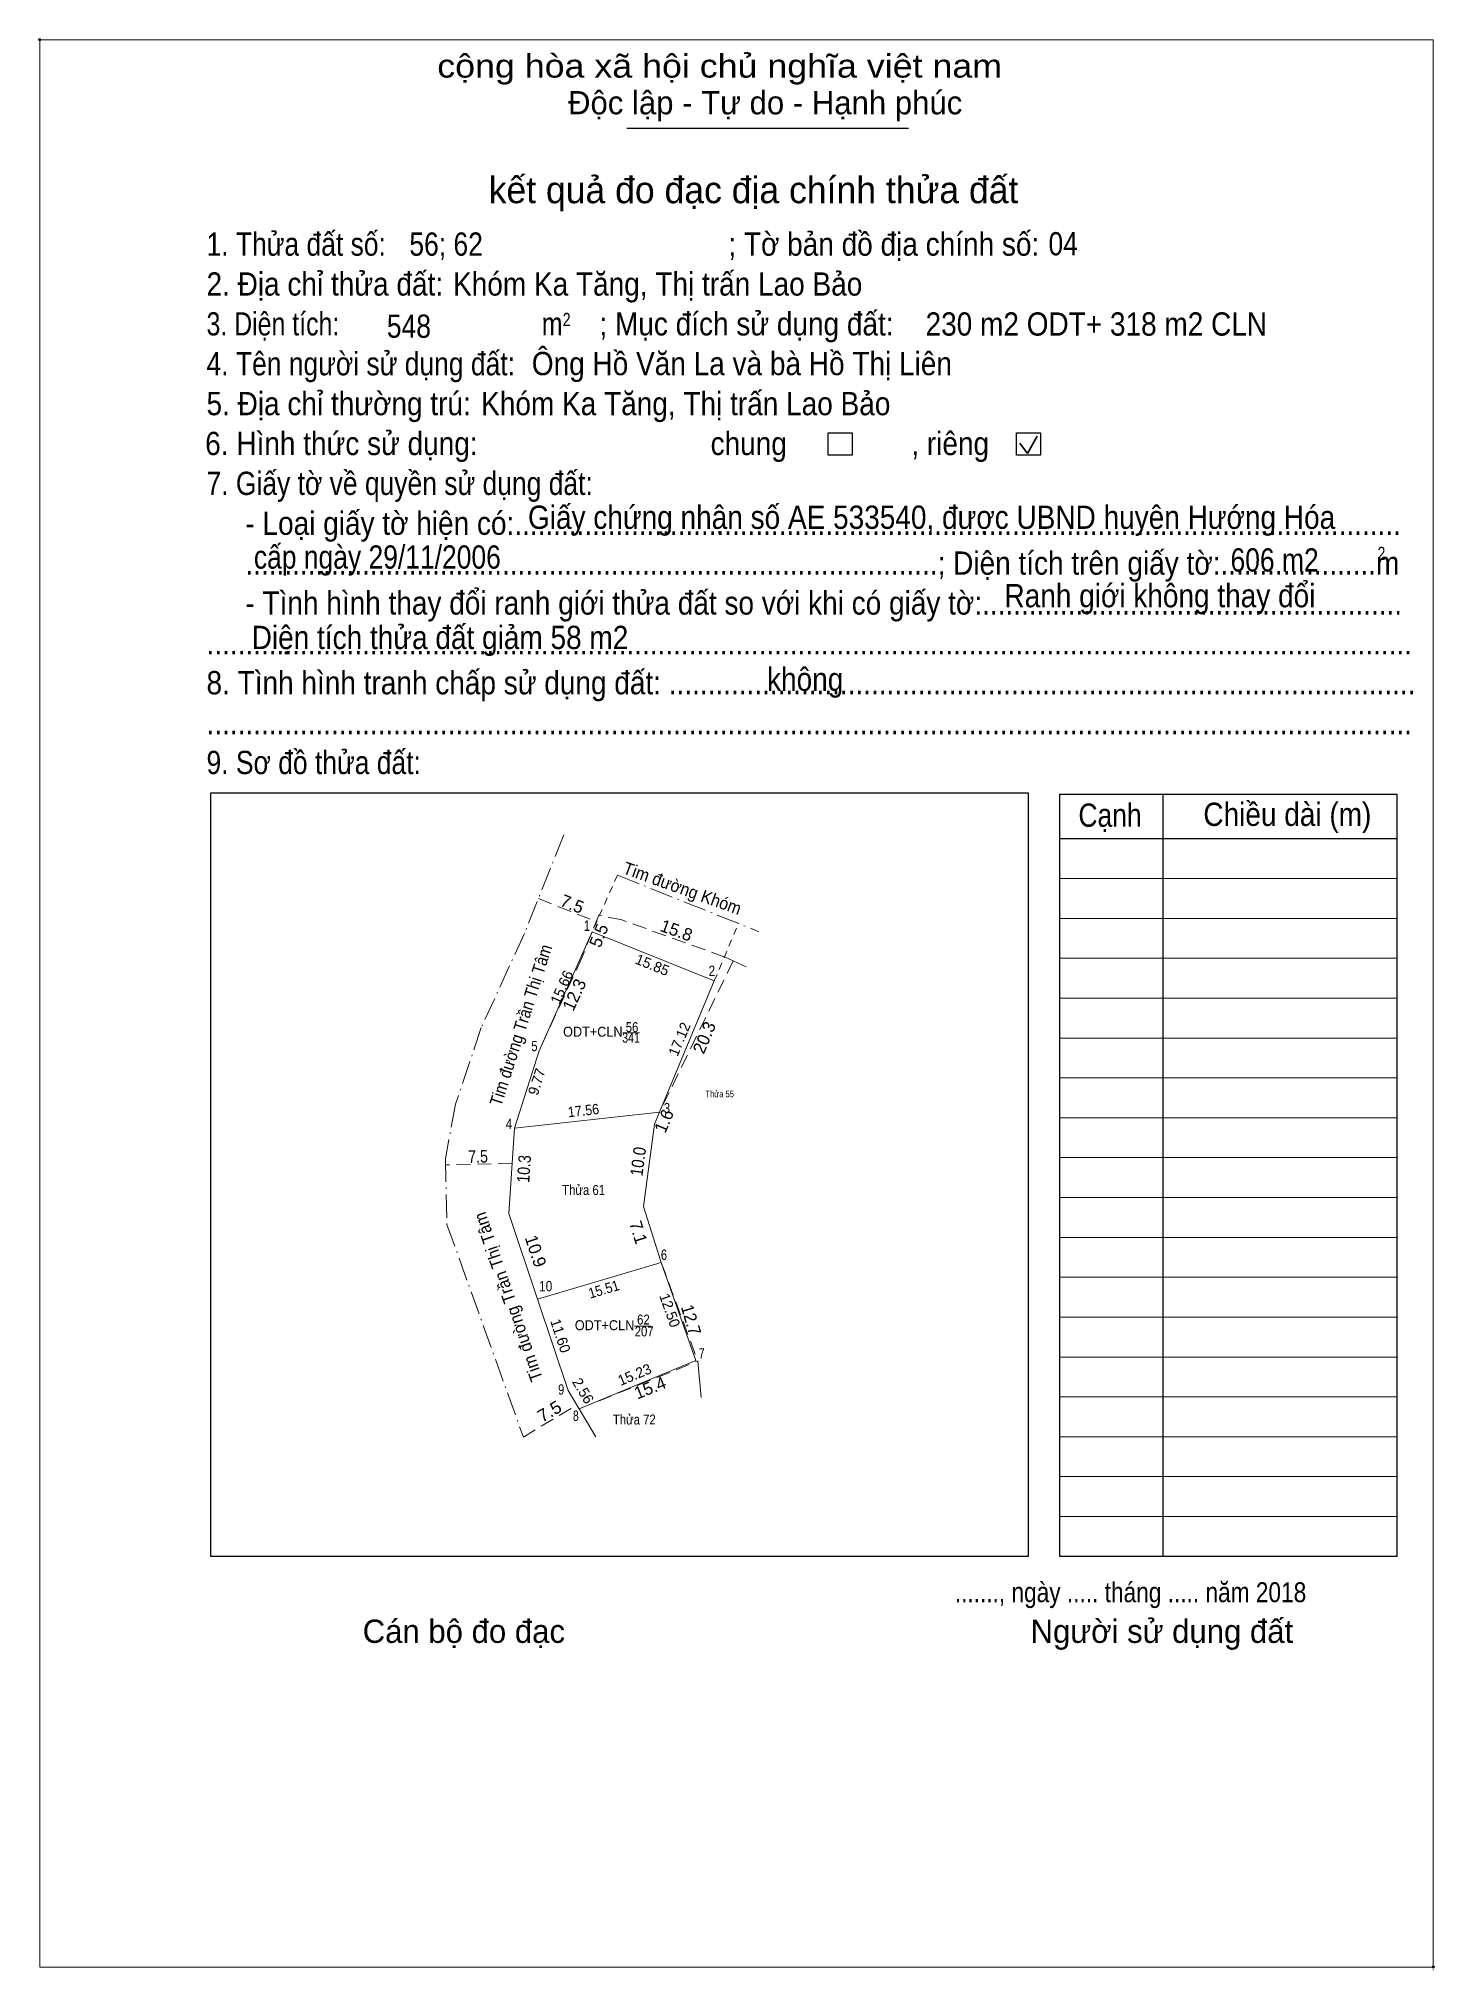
# Model space of a CAD drawing. Header units: metres. Extents: x 536032 to 536790, y 1838932 to 1839192.
# Drawn here: x 536032.2 to 536200.2, y 1838931.7 to 1839164.2 of the extents above; entities that cross this region are included whole.
import ezdxf
from ezdxf.enums import TextEntityAlignment as Align

# ---------------------------------------------------------------- set-up
doc = ezdxf.new("R2010")
doc.units = ezdxf.units.M
doc.header["$LTSCALE"] = 0.56
doc.header["$PDMODE"] = 32
doc.header["$PDSIZE"] = 0.28
for name, pattern in [('DOT_DASHED', [7.7, 5, -1.2, 0.3, -1.2]), ('MEDIUM_DASHED', [4.5, 3, -1.5]), ('SHORT_DASHED', [2.7, 1.5, -1.2])]:
    doc.linetypes.add(name, pattern=pattern)
for name, color, linetype, lineweight in [('10', 7, 'Continuous', 13), ('15', 7, 'Continuous', 13), ('23', 7, 'Continuous', 13), ('50', 7, 'Continuous', 13), ('6', 7, 'Continuous', 13), ('7', 7, 'Continuous', 13)]:
    doc.layers.add(name, color=color, linetype=linetype, lineweight=lineweight)
doc.layers.add('63', color=7, linetype='Continuous')

msp = doc.modelspace()

# ---------------------------------------------------------------- texts
at = {"layer": '15'}
for s, rotation, width, p in [('Tim đường Khóm', 340.213, 0.95, (536109.4111, 1839061.2061)), ('Tim đường Trần Thị Tâm', 72.283, 0.9, (536090.9342, 1839045.2168)), ('7.5', 1.427, 0.85, (536085.0813, 1839028.8794)), ('10.3', 86.271, 0.85, (536091.3402, 1839028.0912)), ('10.0', 82.477, 0.9, (536105.084, 1839028.9318)), ('Tim đường Trần Thị Tâm', 109.03, 0.95, (536089.3979, 1839012.9805)), ('12.7', 286.509, 0.95, (536109.9955, 1839009.7531)), ('7.5', 30.787, 1.05, (536094.0461, 1838998.3059))]:
    msp.add_text(s, height=1.5, rotation=rotation, dxfattribs=dict(at, width=width)).set_placement(p, align=Align.CENTER)
for s, rotation, p in [('7.5', 338.298, (536096.1277, 1839059.3297)), ('5.5', 68.314, (536100.2959, 1839055.9579)), ('15.8', 340.209, (536108.7011, 1839056.1447)), ('12.3', 65.355, (536097.3414, 1839048.7823)), ('20.3', 67.18, (536112.9933, 1839043.6641)), ('1.6', 67.184, (536108.1444, 1839033.6092)), ('7.1', 287.485, (536103.6547, 1839020.2753)), ('10.9', 288.502, (536091.293, 1839018.008)), ('15.4', 21.926, (536106.0499, 1839001.0946))]:
    msp.add_text(s, height=1.5, rotation=rotation, dxfattribs=at).set_placement(p, align=Align.CENTER)
for s, height, width, p in [('ODT+CLN', 1.2, 0.95, (536098.885, 1839044.05)), ('56', 1.2, 0.85, (536103.605, 1839044.6)), ('341', 1.2, 0.8, (536103.49, 1839043.33)), ('Thửa 55', 0.8, 0.85, (536114.155, 1839036.76)), ('Thửa 61', 1.2, 0.85, (536097.775, 1839025)), ('62', 1.2, 0.85, (536104.975, 1839009.4)), ('ODT+CLN', 1.2, 0.95, (536100.295, 1839008.72)), ('207', 1.2, 0.85, (536105.065, 1839007.97)), ('Thửa 72', 1.2, 0.85, (536103.875, 1838997.37))]:
    msp.add_text(s, height=height, dxfattribs=dict(at, width=width)).set_placement(p, align=Align.CENTER)
at = {"layer": '6', "width": 0.9}
for s, p in [('230 m2 ODT+ 318 m2 CLN', (536138.94, 1839128.44)), ('Ông Hồ Văn La và bà Hồ Thị Liên', (536091.54, 1839123.68))]:
    msp.add_text(s, height=2.8, dxfattribs=at).set_placement(p)
at = {"layer": '63'}
for s, width, p in [(' 1', 0.75, (536098.52, 1839056.79)), (' 2', 0.85, (536113.61, 1839051.35)), (' 5', 0.8, (536092.23, 1839042.3)), (' 3', 0.8, (536108.18, 1839034.83)), (' 4', 0.85, (536089.19, 1839032.94)), ('6', 0.8, (536107.82, 1839017.18)), ('10', 0.85, (536094, 1839013.4)), ('7', 0.75, (536112.34, 1839005.3)), ('9', 0.8, (536095.45, 1839000.96)), ('8', 0.75, (536097.19, 1838997.8))]:
    msp.add_text(s, height=1.25, dxfattribs=dict(at, width=width)).set_placement(p, align=Align.RIGHT)
for s, rotation, p in [('15.66', 66.004, (536095.7184, 1839049.7558)), ('15.85', 338.145, (536105.8173, 1839052.109)), ('17.12', 67.329, (536109.8896, 1839043.5141)), ('9.77', 72.307, (536092.7285, 1839038.4401)), ('12.50', 289.58, (536107.5613, 1839010.9044)), ('11.60', 288.497, (536094.3929, 1839007.8483)), ('15.23', 22.507, (536104.1508, 1839002.7993)), ('2.56', 300.772, (536097.1752, 1839001.1098))]:
    msp.add_text(s, height=1.25, rotation=rotation, dxfattribs=at).set_placement(p, align=Align.CENTER)
at = {"layer": '63', "width": 0.9}
for s, rotation, p in [('17.56', 6.279, (536097.8266, 1839034.5454)), ('15.51', 16.519, (536100.3823, 1839013.0493))]:
    msp.add_text(s, height=1.25, rotation=rotation, dxfattribs=at).set_placement(p, align=Align.CENTER)
at = {"layer": '7'}
for s, height, width, p in [('cộng hòa xã hội chủ nghĩa việt nam', 2.8, 1.15, (536080.16, 1839159.5)), ('1. Thửa đất số:', 2.8, 0.85, (536052.38, 1839138.06)), ('56; 62', 2.8, 0.85, (536076.8, 1839138.06)), ('; Tờ bản đồ địa chính số:', 2.8, 0.9, (536115.2, 1839138.06)), ('04', 2.8, 0.85, (536153.74, 1839138.1)), ('2. Địa chỉ thửa đất:', 2.8, 0.9, (536052.38, 1839133.26)), ('Khóm Ka Tăng, Thị trấn Lao Bảo', 2.8, 0.9, (536082.06, 1839133.26)), ('3. Diện tích:', 2.8, 0.8, (536052.38, 1839128.46)), ('548', 2.8, 0.85, (536074.09, 1839128.18)), ('2', 1.6, 0.8, (536095.26, 1839129.58)), ('; Mục đích sử dụng đất:', 2.8, 0.9, (536099.68, 1839128.46)), ('m', 2.8, 0.8, (536092.74, 1839128.46)), ('4. Tên người sử dụng đất:', 2.8, 0.85, (536052.38, 1839123.66)), ('5. Địa chỉ thường trú:', 2.8, 0.9, (536052.38, 1839118.86)), ('Khóm Ka Tăng, Thị trấn Lao Bảo', 2.8, 0.9, (536085.44, 1839118.86)), ('6. Hình thức sử dụng:', 2.8, 0.9, (536052.22, 1839114.06)), ('chung                , riêng', 2.8, 0.9, (536113.06, 1839114.06)), ('7. Giấy tờ về quyền sử dụng đất:', 2.8, 0.85, (536052.38, 1839109.26)), ('Giấy chứng nhận số AE 533540, được UBND huyện Hướng Hóa ', 2.8, 0.9, (536091.08, 1839105.18)), ('     - Loại giấy tờ hiện có:..................................................................................................................', 2.8, 0.9, (536052.38, 1839104.46)), ('cấp ngày 29/11/2006', 2.8, 0.85, (536058.08, 1839100.39)), ('2', 1.6, 0.8, (536193.34, 1839101.42)), ('     .........................................................................................; Diện tích trên giấy tờ:....................m', 2.8, 0.9, (536052.38, 1839099.66)), ('606 m2', 2.8, 0.85, (536175.65, 1839100.04)), ('Ranh giới không thay đổi', 2.8, 0.9, (536148.44, 1839095.74)), ('     - Tình hình thay đổi ranh giới thửa đất so với khi có giấy tờ:......................................................', 2.8, 0.9, (536052.38, 1839094.86)), ('Diện tích thửa đất giảm 58 m2', 2.8, 0.9, (536057.82, 1839090.71)), ('...........................................................................................................................................................', 2.8, 0.9, (536052.38, 1839090.06)), ('8. Tình hình tranh chấp sử dụng đất: ................................................................................................', 2.8, 0.9, (536052.38, 1839085.26)), ('không', 2.8, 0.9, (536119.86, 1839085.68)), ('...........................................................................................................................................................', 2.8, 0.9, (536052.38, 1839080.46)), ('9. Sơ đồ thửa đất:', 2.8, 0.85, (536052.38, 1839075.66)), ('Cạnh', 2.8, 0.85, (536157.34, 1839069.32)), ('Chiều dài (m)', 2.8, 0.9, (536172.38, 1839069.42)), ('......., ngày ..... tháng ..... năm 2018', 2.4, 0.85, (536142.46, 1838975.98))]:
    msp.add_text(s, height=height, dxfattribs=dict(at, width=width)).set_placement(p)
for s, p in [('Độc lập - Tự do - Hạnh phúc', (536095.9, 1839155.08)), ('Cán bộ đo đạc', (536071.18, 1838971.08)), ('Người sử dụng đất', (536151.58, 1838971.08))]:
    msp.add_text(s, height=2.8, dxfattribs=at).set_placement(p)
for s, height, p in [('kết quả đo đạc địa chính thửa đất', 3.2, (536118.23, 1839144.38)), ('.', 0.8002, (536200.0473, 1838931.66))]:
    msp.add_text(s, height=height, dxfattribs=at).set_placement(p, align=Align.CENTER)

# ---------------------------------------------------------------- linework, layer by layer
at = {"layer": '10'}
for p, q in [((536106.91, 1839034.96), (536089.46, 1839033.04)), ((536106.91, 1839034.96), (536106.3, 1839033.51)), ((536092.24, 1839012.45), (536107.11, 1839016.86)), ((536111.52, 1839005), (536111.91, 1839000.62))]:
    msp.add_line(p, q, dxfattribs=at)
msp.add_lwpolyline([(536107.11, 1839016.86), (536104.99, 1839023.59), (536106.3, 1839033.51)], dxfattribs=at)
at = {"layer": '15', "linetype": 'SHORT_DASHED'}
for p, q in [((536101.85, 1839063.51), (536098.8, 1839056.66)), ((536113.51, 1839050.76), (536116.4, 1839057.68))]:
    msp.add_line(p, q, dxfattribs=at)
at = {"layer": '15', "linetype": 'DOT_DASHED'}
msp.add_line((536101.85, 1839063.51), (536118.87, 1839056.69), dxfattribs=at)
at = {"layer": '15', "linetype": 'MEDIUM_DASHED'}
for p, q in [((536092.33, 1839060.67), (536099.29, 1839057.9)), ((536098.8, 1839056.66), (536097.56, 1839053.54)), ((536099.6, 1839058.67), (536098.8, 1839056.66)), ((536097.56, 1839053.54), (536092.43, 1839042.35)), ((536115.79, 1839053.17), (536106.91, 1839034.96)), ((536115.79, 1839053.17), (536114.83, 1839053.61)), ((536089.18, 1839028.82), (536081.15, 1839028.62)), ((536107.11, 1839016.86), (536111.52, 1839005)), ((536097.23, 1838999.25), (536111.52, 1839005)), ((536090.52, 1838995.86), (536096.96, 1838999.7))]:
    msp.add_line(p, q, dxfattribs=at)
at = {"layer": '15'}
for p, q in [((536098.8, 1839056.66), (536092.43, 1839042.35)), ((536098.8, 1839056.66), (536113.51, 1839050.76)), ((536106.91, 1839034.96), (536113.51, 1839050.76)), ((536102.49, 1839044.52), (536104.52, 1839044.52)), ((536089.46, 1839033.04), (536088.79, 1839022.76)), ((536088.79, 1839022.76), (536092.24, 1839012.45)), ((536107.11, 1839016.86), (536111.3, 1839005.08)), ((536103.91, 1839009.22), (536105.91, 1839009.22)), ((536097.23, 1838999.25), (536111.3, 1839005.08))]:
    msp.add_line(p, q, dxfattribs=at)
at = {"layer": '15', "linetype": 'MEDIUM_DASHED'}
msp.add_lwpolyline([(536114.77, 1839053.64), (536102.38, 1839058.1), (536099.6, 1839058.67)], dxfattribs=at)
at = {"layer": '23'}
msp.add_line((536117.33, 1839052.46), (536115.79, 1839053.17), dxfattribs=at)
at = {"layer": '50'}
msp.add_line((536092.43, 1839042.35), (536089.46, 1839033.04), dxfattribs=at)
at = {"layer": '50', "linetype": 'DOT_DASHED'}
msp.add_lwpolyline([(536095.39, 1839068.33), (536090.66, 1839056.49), (536085.46, 1839045.14), (536082.37, 1839035.92), (536081.13, 1839029.36), (536081.32, 1839021.45), (536090.52, 1838995.86)], dxfattribs=at)
at = {"layer": '50'}
msp.add_lwpolyline([(536092.24, 1839012.45), (536095.92, 1839001.45), (536099.24, 1838995.88)], dxfattribs=at)
at = {"layer": '7', "lineweight": 25}
for p, q in [((536102.96, 1839153.41), (536136.88, 1839153.41)), ((536167.52, 1839073.25), (536167.52, 1838981.49)), ((536155.12, 1839067.89), (536195.68, 1839067.89))]:
    msp.add_line(p, q, dxfattribs=at)
at = {"layer": '7', "lineweight": 35}
for p, q in [((536150.27, 1839115.49), (536151.23, 1839114.25)), ((536151.23, 1839114.25), (536152.39, 1839116.33))]:
    msp.add_line(p, q, dxfattribs=at)
at = {"layer": '7'}
for p, q in [((536155.12, 1839063.09), (536195.68, 1839063.09)), ((536155.12, 1839058.29), (536195.68, 1839058.29)), ((536155.12, 1839053.49), (536195.68, 1839053.49)), ((536155.12, 1839048.69), (536195.68, 1839048.69)), ((536155.12, 1839043.89), (536195.68, 1839043.89)), ((536155.12, 1839039.09), (536195.68, 1839039.09)), ((536155.12, 1839034.29), (536195.68, 1839034.29)), ((536155.12, 1839029.49), (536195.68, 1839029.49)), ((536155.12, 1839024.69), (536195.68, 1839024.69)), ((536155.12, 1839019.89), (536195.68, 1839019.89)), ((536155.12, 1839015.09), (536195.68, 1839015.09)), ((536155.12, 1839010.29), (536195.68, 1839010.29)), ((536155.12, 1839005.49), (536195.68, 1839005.49)), ((536155.12, 1839000.69), (536195.68, 1839000.69)), ((536155.12, 1838995.89), (536195.68, 1838995.89)), ((536155.12, 1838991.09), (536195.68, 1838991.09)), ((536155.12, 1838986.29), (536195.68, 1838986.29))]:
    msp.add_line(p, q, dxfattribs=at)
for points in [[(536032.31, 1839164.04), (536032.31, 1839164.05), (536200.05, 1839164.05), (536200.05, 1839164.04)], [(536200.05, 1839164.04), (536200.05, 1838932.05), (536032.31, 1838932.05), (536032.31, 1839164.04)]]:
    msp.add_lwpolyline(points, dxfattribs=at)
at = {"layer": '7', "lineweight": 25}
for points in [[(536127.23, 1839116.73), (536130.11, 1839116.73), (536130.11, 1839114.04), (536127.23, 1839114.04)], [(536149.9, 1839116.73), (536152.78, 1839116.73), (536152.78, 1839114.04), (536149.9, 1839114.04)], [(536052.88, 1839073.41), (536151.28, 1839073.41), (536151.28, 1838981.49), (536052.88, 1838981.49)], [(536155.12, 1839073.25), (536195.68, 1839073.25), (536195.68, 1838981.49), (536155.12, 1838981.49)]]:
    msp.add_lwpolyline(points, close=True, dxfattribs=at)
at = {"layer": '7'}
for p in [(536032.31, 1839164.05), (536200.05, 1838932.05)]:
    msp.add_point(p, dxfattribs=at)

msp.set_redraw_order([(e.dxf.handle, doc.entitydb.next_handle()) for e in msp.query("TEXT MTEXT ATTDEF DIMENSION ARC_DIMENSION")])  # texts and dimensions are drawn at this point

doc.saveas('drawing.dxf')
